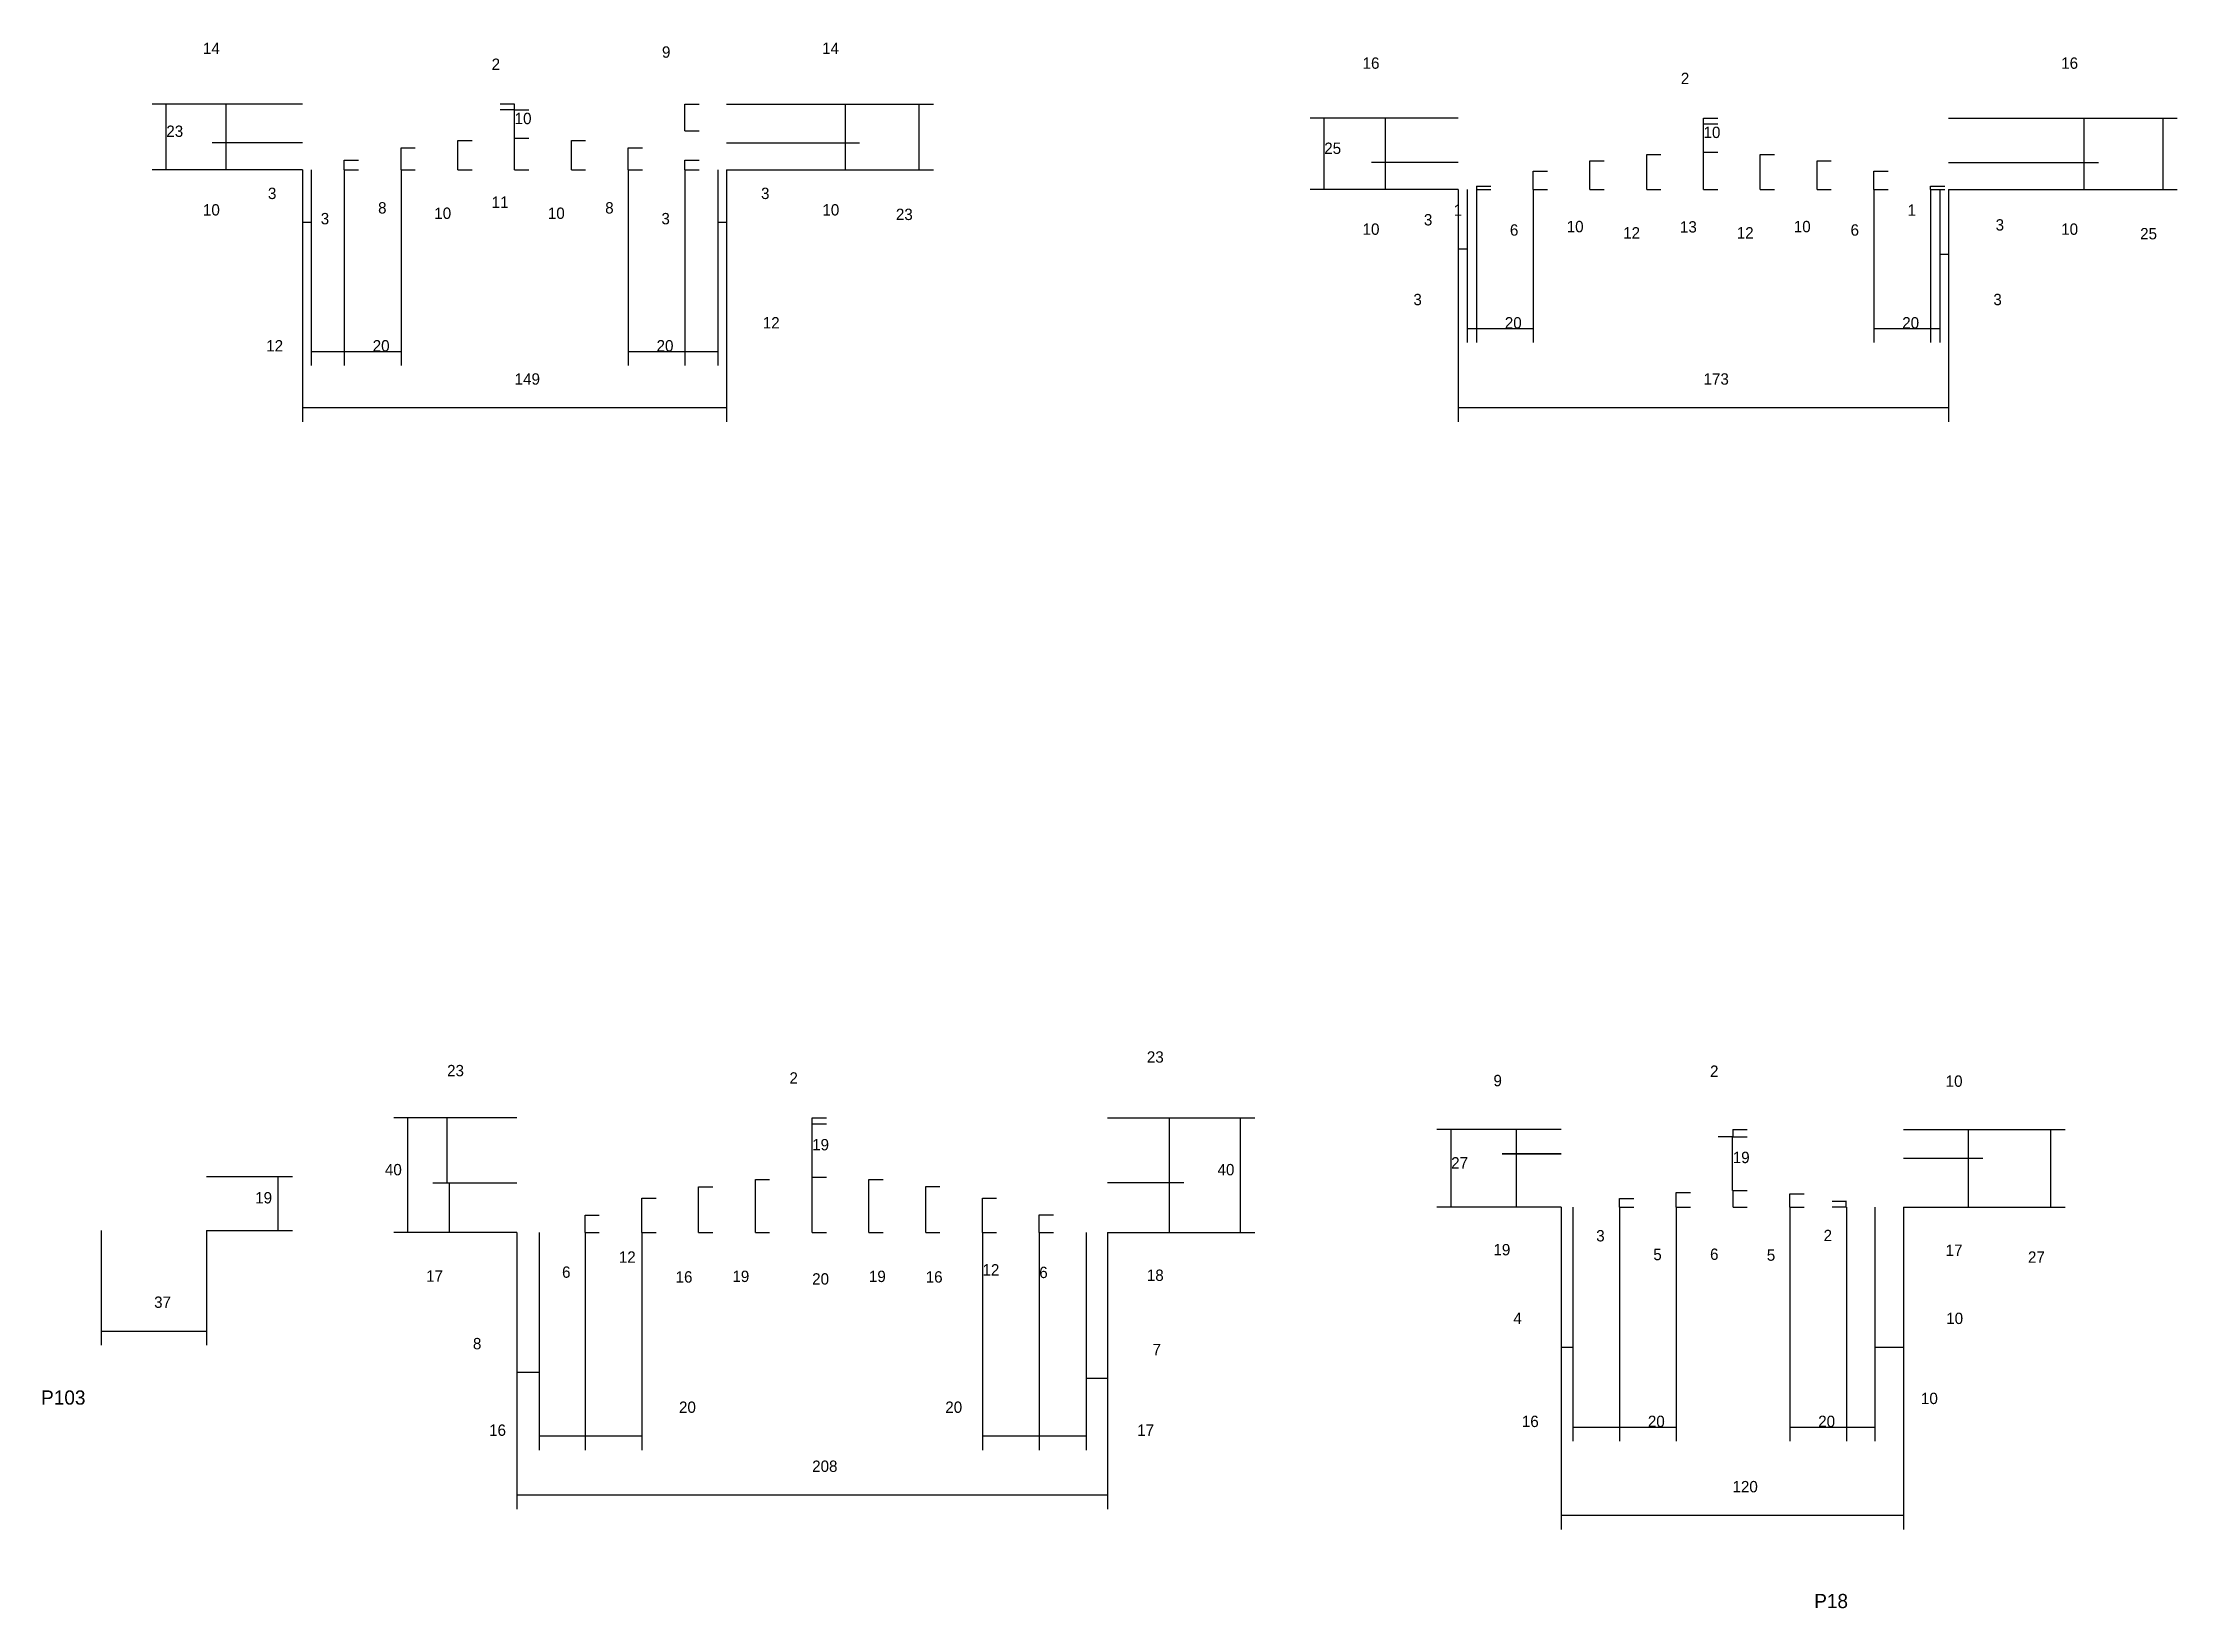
# Model space of a CAD drawing. Header units: metres. Extents: x 3007 to 5457, y 9019 to 10309.
# Drawn here: x 3328 to 4080, y 9743 to 10295 of the extents above; entities that cross this region are included whole.
import ezdxf

# ---------------------------------------------------------------- set-up
doc = ezdxf.new("R2010")
doc.units = ezdxf.units.M
doc.layers.add('COTA', color=2, linetype='Continuous')
doc.layers.add('NOMENCLATURA', color=7, linetype='Continuous')

msp = doc.modelspace()

# ---------------------------------------------------------------- texts
at = {"layer": 'COTA'}
for s, p in [('14', (3384.1, 10291)), ('14', (3602.2, 10291)), ('2', (3485.8, 10285.4)), ('9', (3545.8, 10289.7)), ('16', (3792.6, 10285.8)), ('16', (4038.7, 10285.8)), ('2', (3904.7, 10280.4)), ('23', (3371.2, 10261.8)), ('10', (3493.9, 10266.3)), ('10', (3912.7, 10261.4)), ('25', (3779.1, 10255.8)), ('3', (3407, 10239.9)), ('3', (3580.7, 10239.9)), ('10', (3384.1, 10234.1)), ('3', (3425.6, 10231)), ('8', (3445.8, 10234.8)), ('10', (3465.6, 10232.9)), ('11', (3485.8, 10236.8)), ('10', (3505.6, 10232.9)), ('8', (3525.8, 10234.8)), ('3', (3545.6, 10231)), ('10', (3602.3, 10234.1)), ('23', (3628.2, 10232.5)), ('3', (3814.2, 10230.6)), ('1', (3824.7, 10234)), ('1', (3984.6, 10234)), ('10', (3792.6, 10227.3)), ('6', (3844.5, 10227)), ('10', (3864.5, 10228.2)), ('12', (3884.4, 10226)), ('13', (3904.4, 10228.1)), ('12', (3924.4, 10226)), ('10', (3944.5, 10228.2)), ('6', (3964.5, 10227)), ('3', (4015.6, 10228.8)), ('10', (4038.7, 10227.3)), ('25', (4066.5, 10225.7)), ('3', (3810.5, 10202.5)), ('3', (4014.8, 10202.5)), ('12', (3581.3, 10194.3)), ('20', (3842.7, 10194.3)), ('20', (3982.7, 10194.3)), ('12', (3406.4, 10186.2)), ('20', (3443.9, 10186.2)), ('20', (3543.9, 10186.2)), ('149', (3493.9, 10174.5)), ('173', (3912.7, 10174.5)), ('23', (3470.1, 9930.8)), ('23', (3716.6, 9935.6)), ('2', (3915, 9930.6)), ('2', (3590.7, 9928.2)), ('9', (3838.7, 9927.3)), ('10', (3998, 9927.1)), ('19', (3598.7, 9904.7)), ('19', (3923, 9900.2)), ('40', (3448.2, 9895.9)), ('40', (3741.5, 9895.9)), ('27', (3823.8, 9898.3)), ('19', (3402.5, 9886)), ('3', (3874.9, 9872.6)), ('2', (3955, 9872.7)), ('12', (3530.6, 9865.1)), ('19', (3838.7, 9867.7)), ('5', (3895, 9866)), ('6', (3915, 9866.1)), ('5', (3935, 9865.8)), ('17', (3998, 9867.5)), ('27', (4027, 9865.1)), ('17', (3462.7, 9858.4)), ('6', (3510.6, 9859.8)), ('16', (3550.6, 9858.1)), ('19', (3570.6, 9858.3)), ('20', (3598.7, 9857.4)), ('19', (3618.7, 9858.3)), ('16', (3638.7, 9858.1)), ('12', (3658.7, 9860.6)), ('6', (3678.7, 9859.7)), ('18', (3716.6, 9858.7)), ('37', (3366.9, 9849.2)), ('4', (3845.7, 9843.5)), ('10', (3998.2, 9843.5)), ('8', (3479.2, 9834.6)), ('7', (3718.6, 9832.5)), ('20', (3551.8, 9812.2)), ('20', (3645.6, 9812.2)), ('10', (3989.3, 9815.3)), ('16', (3484.9, 9804.1)), ('17', (3713.2, 9804.1)), ('16', (3848.7, 9807.2)), ('20', (3893.1, 9807.2)), ('20', (3953.1, 9807.2)), ('208', (3598.7, 9791.4)), ('120', (3922.9, 9784.2))]:
    msp.add_text(s, height=4, dxfattribs=at).set_placement(p)
at = {"layer": 'NOMENCLATURA'}
for s, p in [('P103', (3327.1, 9815.1)), ('P18', (3951.7, 9743.4))]:
    msp.add_text(s, height=5, dxfattribs=at).set_placement(p)

# ---------------------------------------------------------------- linework, layer by layer
at = {"layer": 'COTA'}
for p, q in [((3419.2, 10273.3), (3366.2, 10273.3)), ((3371.2, 10250.2), (3371.2, 10273.3)), ((3419.2, 10273.3), (3387.3, 10273.3)), ((3392.3, 10259.7), (3392.3, 10273.3)), ((3493.9, 10273.3), (3488.8, 10273.3)), ((3493.8, 10271.3), (3493.8, 10273.3)), ((3553.9, 10263.9), (3553.9, 10273.3)), ((3553.9, 10273.3), (3558.9, 10273.3)), ((3568.5, 10273.3), (3615.4, 10273.3)), ((3568.5, 10273.3), (3641.4, 10273.3)), ((3610.4, 10259.7), (3610.4, 10273.3)), ((3636.4, 10250.2), (3636.4, 10273.3)), ((3493.9, 10271.3), (3488.8, 10271.3)), ((3493.9, 10261.3), (3493.9, 10271.3)), ((3493.9, 10271.3), (3498.9, 10271.3)), ((3826.3, 10268.4), (3774.1, 10268.4)), ((3779.1, 10243.3), (3779.1, 10268.4)), ((3826.3, 10268.4), (3795.7, 10268.4)), ((3800.7, 10252.8), (3800.7, 10268.4)), ((3912.7, 10266.4), (3912.7, 10268.4)), ((3912.7, 10268.4), (3917.7, 10268.4)), ((3912.7, 10256.4), (3912.7, 10266.4)), ((3912.7, 10266.4), (3917.7, 10266.4)), ((3912.7, 10266.4), (3917.7, 10266.4)), ((3999, 10268.4), (4051.8, 10268.4)), ((3999, 10268.4), (4079.6, 10268.4)), ((4046.8, 10252.8), (4046.8, 10268.4)), ((4074.6, 10243.3), (4074.6, 10268.4)), ((3419.2, 10259.7), (3387.3, 10259.7)), ((3419.2, 10259.7), (3387.3, 10259.7)), ((3392.3, 10250.2), (3392.3, 10259.7)), ((3453.9, 10250.2), (3453.9, 10257.9)), ((3453.9, 10257.9), (3458.9, 10257.9)), ((3473.9, 10250.2), (3473.9, 10260.5)), ((3473.9, 10260.5), (3478.9, 10260.5)), ((3493.9, 10250.2), (3493.9, 10261.3)), ((3493.9, 10261.3), (3498.9, 10261.3)), ((3493.9, 10261.3), (3498.9, 10261.3)), ((3513.9, 10250.2), (3513.9, 10260.5)), ((3513.9, 10260.5), (3518.9, 10260.5)), ((3533.9, 10250.2), (3533.9, 10257.9)), ((3533.9, 10257.9), (3538.9, 10257.9)), ((3553.9, 10263.9), (3558.9, 10263.9)), ((3568.5, 10259.7), (3615.4, 10259.7)), ((3568.5, 10259.7), (3615.4, 10259.7)), ((3610.4, 10250.2), (3610.4, 10259.7)), ((3419.2, 10250.2), (3366.2, 10250.2)), ((3419.2, 10250.2), (3387.3, 10250.2)), ((3419.2, 10250.2), (3419.2, 10161.4)), ((3419.2, 10250.2), (3419.2, 10226.7)), ((3422.2, 10250.2), (3422.2, 10226.7)), ((3422.2, 10250.2), (3422.2, 10181.2)), ((3433.9, 10250.2), (3433.9, 10253.6)), ((3433.9, 10253.6), (3438.9, 10253.6)), ((3433.9, 10250.2), (3433.9, 10181.2)), ((3433.9, 10250.2), (3433.9, 10181.2)), ((3433.9, 10250.2), (3438.9, 10250.2)), ((3453.9, 10250.2), (3453.9, 10181.2)), ((3453.9, 10250.2), (3458.9, 10250.2)), ((3473.9, 10250.2), (3478.9, 10250.2)), ((3493.9, 10250.2), (3498.9, 10250.2)), ((3513.9, 10250.2), (3518.9, 10250.2)), ((3533.9, 10250.2), (3533.9, 10181.2)), ((3533.9, 10250.2), (3538.9, 10250.2)), ((3553.9, 10250.2), (3553.9, 10253.6)), ((3553.9, 10253.6), (3558.9, 10253.6)), ((3553.9, 10250.2), (3553.9, 10181.2)), ((3553.9, 10250.2), (3553.9, 10181.2)), ((3553.9, 10250.2), (3558.9, 10250.2)), ((3565.5, 10250.2), (3565.5, 10226.7)), ((3565.5, 10250.2), (3565.5, 10181.2)), ((3568.5, 10250.2), (3568.5, 10161.4)), ((3568.5, 10250.2), (3568.5, 10226.7)), ((3568.5, 10250.2), (3615.4, 10250.2)), ((3568.5, 10250.2), (3641.4, 10250.2)), ((3826.3, 10252.8), (3795.7, 10252.8)), ((3826.3, 10252.8), (3795.7, 10252.8)), ((3800.7, 10243.3), (3800.7, 10252.8)), ((3852.7, 10243.3), (3852.7, 10249.7)), ((3852.7, 10249.7), (3857.7, 10249.7)), ((3872.7, 10243.3), (3872.7, 10253.4)), ((3872.7, 10253.4), (3877.7, 10253.4)), ((3892.7, 10243.3), (3892.7, 10255.6)), ((3892.7, 10255.6), (3897.7, 10255.6)), ((3912.7, 10243.3), (3912.7, 10256.4)), ((3912.7, 10256.4), (3917.7, 10256.4)), ((3912.7, 10256.4), (3917.7, 10256.4)), ((3932.7, 10243.3), (3932.7, 10255.6)), ((3932.7, 10255.6), (3937.7, 10255.6)), ((3952.7, 10243.3), (3952.7, 10253.4)), ((3952.7, 10253.4), (3957.7, 10253.4)), ((3972.7, 10243.3), (3972.7, 10249.7)), ((3972.7, 10249.7), (3977.7, 10249.7)), ((3999, 10252.8), (4051.8, 10252.8)), ((3999, 10252.8), (4051.8, 10252.8)), ((4046.8, 10243.3), (4046.8, 10252.8)), ((3826.3, 10243.3), (3774.1, 10243.3)), ((3826.3, 10243.3), (3795.7, 10243.3)), ((3826.3, 10243.3), (3826.3, 10161.4)), ((3826.3, 10243.3), (3826.3, 10217.4)), ((3829.4, 10243.3), (3829.4, 10217.4)), ((3829.4, 10243.3), (3829.4, 10189.3)), ((3832.7, 10244.4), (3837.8, 10244.4)), ((3832.7, 10243.3), (3832.7, 10189.3)), ((3832.7, 10243.3), (3832.7, 10189.3)), ((3832.7, 10243.3), (3837.8, 10243.3)), ((3832.8, 10243.3), (3832.8, 10244.4)), ((3852.7, 10243.3), (3852.7, 10189.3)), ((3852.7, 10243.3), (3857.7, 10243.3)), ((3872.7, 10243.3), (3877.7, 10243.3)), ((3892.7, 10243.3), (3897.7, 10243.3)), ((3912.7, 10243.3), (3917.7, 10243.3)), ((3932.7, 10243.3), (3937.7, 10243.3)), ((3952.7, 10243.3), (3957.7, 10243.3)), ((3972.7, 10243.3), (3972.7, 10189.3)), ((3972.7, 10243.3), (3977.7, 10243.3)), ((3992.7, 10243.3), (3992.7, 10244.4)), ((3992.7, 10244.4), (3997.7, 10244.4)), ((3992.7, 10243.3), (3992.7, 10189.3)), ((3992.7, 10243.3), (3992.7, 10189.3)), ((3992.7, 10243.3), (3997.7, 10243.3)), ((3995.9, 10243.3), (3995.9, 10215.5)), ((3995.9, 10243.3), (3995.9, 10189.3)), ((3999, 10243.3), (3999, 10161.4)), ((3999, 10243.3), (3999, 10215.5)), ((3999, 10243.3), (4051.8, 10243.3)), ((3999, 10243.3), (4079.6, 10243.3)), ((3419.2, 10231.7), (3422.2, 10231.7)), ((3565.5, 10231.7), (3568.5, 10231.7)), ((3826.3, 10222.4), (3829.4, 10222.4)), ((3995.9, 10220.5), (3999, 10220.5)), ((3829.4, 10194.3), (3832.7, 10194.3)), ((3832.7, 10194.3), (3852.7, 10194.3)), ((3972.7, 10194.3), (3992.7, 10194.3)), ((3992.7, 10194.3), (3995.9, 10194.3)), ((3422.2, 10186.2), (3433.9, 10186.2)), ((3433.9, 10186.2), (3453.9, 10186.2)), ((3533.9, 10186.2), (3553.9, 10186.2)), ((3553.9, 10186.2), (3565.5, 10186.2)), ((3419.2, 10166.4), (3568.5, 10166.4)), ((3826.3, 10166.4), (3999, 10166.4)), ((3494.7, 9916.1), (3451.3, 9916.1)), ((3456.3, 9875.7), (3456.3, 9916.1)), ((3494.7, 9916.1), (3465.1, 9916.1)), ((3470.1, 9893.1), (3470.1, 9916.1)), ((3598.7, 9914.1), (3598.7, 9916.1)), ((3598.7, 9916.1), (3603.7, 9916.1)), ((3598.7, 9895.2), (3598.7, 9914.1)), ((3598.7, 9914.1), (3603.7, 9914.1)), ((3598.7, 9914.1), (3603.7, 9914.1)), ((3702.7, 9916.1), (3729.6, 9916.1)), ((3702.7, 9916.1), (3754.6, 9916.1)), ((3724.6, 9893.4), (3724.6, 9916.1)), ((3749.6, 9875.7), (3749.6, 9916.1)), ((3862.6, 9912), (3818.8, 9912)), ((3823.8, 9884.7), (3823.8, 9912)), ((3862.6, 9912), (3841.8, 9912)), ((3846.8, 9903.3), (3846.8, 9912)), ((3923, 9912), (3928.1, 9912)), ((3923.1, 9909.5), (3923.1, 9912)), ((3983.1, 9912), (4011.1, 9912)), ((3983.1, 9912), (4040.1, 9912)), ((4006.1, 9901.9), (4006.1, 9912)), ((4035.1, 9884.7), (4035.1, 9912)), ((3862.6, 9903.5), (3841.8, 9903.5)), ((3862.6, 9903.3), (3841.8, 9903.3)), ((3846.8, 9884.7), (3846.8, 9903.5)), ((3923.1, 9909.5), (3917.9, 9909.5)), ((3922.9, 9890.5), (3922.9, 9909.5)), ((3923.1, 9909.5), (3928.1, 9909.5)), ((3983.1, 9901.9), (4011.1, 9901.9)), ((3983.1, 9901.9), (4011.1, 9901.9)), ((4006.1, 9884.7), (4006.1, 9901.9)), ((3385.4, 9895.5), (3415.6, 9895.5)), ((3410.6, 9876.5), (3410.6, 9895.5)), ((3494.7, 9893.1), (3465.1, 9893.1)), ((3494.7, 9893.1), (3466, 9893.1)), ((3471, 9875.7), (3471, 9893.1)), ((3558.7, 9875.7), (3558.7, 9891.9)), ((3558.7, 9891.9), (3563.7, 9891.9)), ((3578.7, 9875.7), (3578.7, 9894.4)), ((3578.7, 9894.4), (3583.7, 9894.4)), ((3598.7, 9875.7), (3598.7, 9895.2)), ((3598.7, 9895.2), (3603.7, 9895.2)), ((3598.7, 9895.2), (3603.7, 9895.2)), ((3618.7, 9875.7), (3618.7, 9894.4)), ((3618.7, 9894.4), (3623.7, 9894.4)), ((3638.7, 9875.7), (3638.7, 9892)), ((3638.7, 9892), (3643.7, 9892)), ((3702.7, 9893.4), (3729.6, 9893.4)), ((3702.7, 9893.4), (3729.6, 9893.4)), ((3724.6, 9875.7), (3724.6, 9893.4)), ((3903.1, 9884.7), (3903.1, 9889.9)), ((3903.1, 9889.9), (3908.1, 9889.9)), ((3922.9, 9890.5), (3927.9, 9890.5)), ((3923.1, 9884.7), (3923.1, 9890.5)), ((3923.1, 9890.5), (3928.1, 9890.5)), ((3943.1, 9884.7), (3943.1, 9889.4)), ((3943.1, 9889.4), (3948.1, 9889.4)), ((3518.7, 9875.7), (3518.7, 9881.9)), ((3518.7, 9881.9), (3523.7, 9881.9)), ((3538.7, 9875.7), (3538.7, 9887.8)), ((3538.7, 9887.8), (3543.7, 9887.8)), ((3658.7, 9875.7), (3658.7, 9887.9)), ((3658.7, 9887.9), (3663.7, 9887.9)), ((3678.7, 9875.7), (3678.7, 9882)), ((3678.7, 9882), (3683.7, 9882)), ((3862.6, 9884.7), (3818.8, 9884.7)), ((3862.6, 9884.7), (3841.8, 9884.7)), ((3862.6, 9884.7), (3862.6, 9771.1)), ((3862.6, 9884.7), (3862.6, 9830.4)), ((3866.7, 9884.7), (3866.7, 9830.4)), ((3866.7, 9884.7), (3866.7, 9802.2)), ((3883.1, 9884.7), (3883.1, 9887.7)), ((3883.1, 9887.7), (3888.1, 9887.7)), ((3883.1, 9884.7), (3883.1, 9802.2)), ((3883.1, 9884.7), (3883.1, 9802.2)), ((3883.1, 9884.7), (3888.1, 9884.7)), ((3903.1, 9884.7), (3903.1, 9802.2)), ((3903.1, 9884.7), (3908.1, 9884.7)), ((3923.1, 9884.7), (3928.1, 9884.7)), ((3943.1, 9884.7), (3943.1, 9802.2)), ((3943.1, 9884.7), (3948.1, 9884.7)), ((3963.1, 9886.7), (3958, 9886.7)), ((3963.1, 9884.7), (3958, 9884.7)), ((3963, 9884.7), (3963, 9886.7)), ((3963.1, 9884.7), (3963.1, 9802.2)), ((3963.1, 9884.7), (3963.1, 9802.2)), ((3973, 9884.7), (3973, 9830.4)), ((3973, 9884.7), (3973, 9802.2)), ((3983.1, 9884.7), (3983.1, 9771.1)), ((3983.1, 9884.7), (3983.1, 9830.4)), ((3983.1, 9884.7), (4011.1, 9884.7)), ((3983.1, 9884.7), (4040.1, 9884.7)), ((3348.3, 9876.5), (3348.3, 9836)), ((3385.4, 9876.5), (3385.4, 9836)), ((3385.4, 9876.5), (3415.6, 9876.5)), ((3494.7, 9875.7), (3451.3, 9875.7)), ((3494.7, 9875.7), (3466, 9875.7)), ((3494.7, 9875.7), (3494.7, 9778.3)), ((3494.7, 9875.7), (3494.7, 9821.5)), ((3502.5, 9875.7), (3502.5, 9821.5)), ((3502.5, 9875.7), (3502.5, 9799.1)), ((3518.7, 9875.7), (3518.7, 9799.1)), ((3518.7, 9875.7), (3518.7, 9799.1)), ((3518.7, 9875.7), (3523.7, 9875.7)), ((3538.7, 9875.7), (3538.7, 9799.1)), ((3538.7, 9875.7), (3543.7, 9875.7)), ((3558.7, 9875.7), (3563.7, 9875.7)), ((3578.7, 9875.7), (3583.7, 9875.7)), ((3598.7, 9875.7), (3603.7, 9875.7)), ((3618.7, 9875.7), (3623.7, 9875.7)), ((3638.7, 9875.7), (3643.7, 9875.7)), ((3658.7, 9875.7), (3658.7, 9799.1)), ((3658.7, 9875.7), (3663.7, 9875.7)), ((3678.7, 9875.7), (3678.7, 9799.1)), ((3678.7, 9875.7), (3678.7, 9799.1)), ((3678.7, 9875.7), (3683.7, 9875.7)), ((3695.2, 9875.7), (3695.2, 9819.4)), ((3695.2, 9875.7), (3695.2, 9799.1)), ((3702.7, 9875.7), (3702.7, 9778.3)), ((3702.7, 9875.7), (3702.7, 9819.4)), ((3702.7, 9875.7), (3729.6, 9875.7)), ((3702.7, 9875.7), (3754.6, 9875.7)), ((3348.3, 9841), (3385.4, 9841)), ((3862.6, 9835.4), (3866.7, 9835.4)), ((3973, 9835.4), (3983.1, 9835.4)), ((3494.7, 9826.5), (3502.5, 9826.5)), ((3695.2, 9824.4), (3702.7, 9824.4)), ((3866.7, 9807.2), (3883.1, 9807.2)), ((3883.1, 9807.2), (3903.1, 9807.2)), ((3943.1, 9807.2), (3963.1, 9807.2)), ((3963.1, 9807.2), (3973, 9807.2)), ((3502.5, 9804.1), (3518.7, 9804.1)), ((3518.7, 9804.1), (3538.7, 9804.1)), ((3658.7, 9804.1), (3678.7, 9804.1)), ((3678.7, 9804.1), (3695.2, 9804.1)), ((3494.7, 9783.3), (3702.7, 9783.3)), ((3862.6, 9776.1), (3983.1, 9776.1))]:
    msp.add_line(p, q, dxfattribs=at)

msp.set_redraw_order([(e.dxf.handle, doc.entitydb.next_handle()) for e in msp.query("TEXT MTEXT ATTDEF DIMENSION ARC_DIMENSION")])  # texts and dimensions are drawn at this point

doc.saveas('drawing.dxf')
